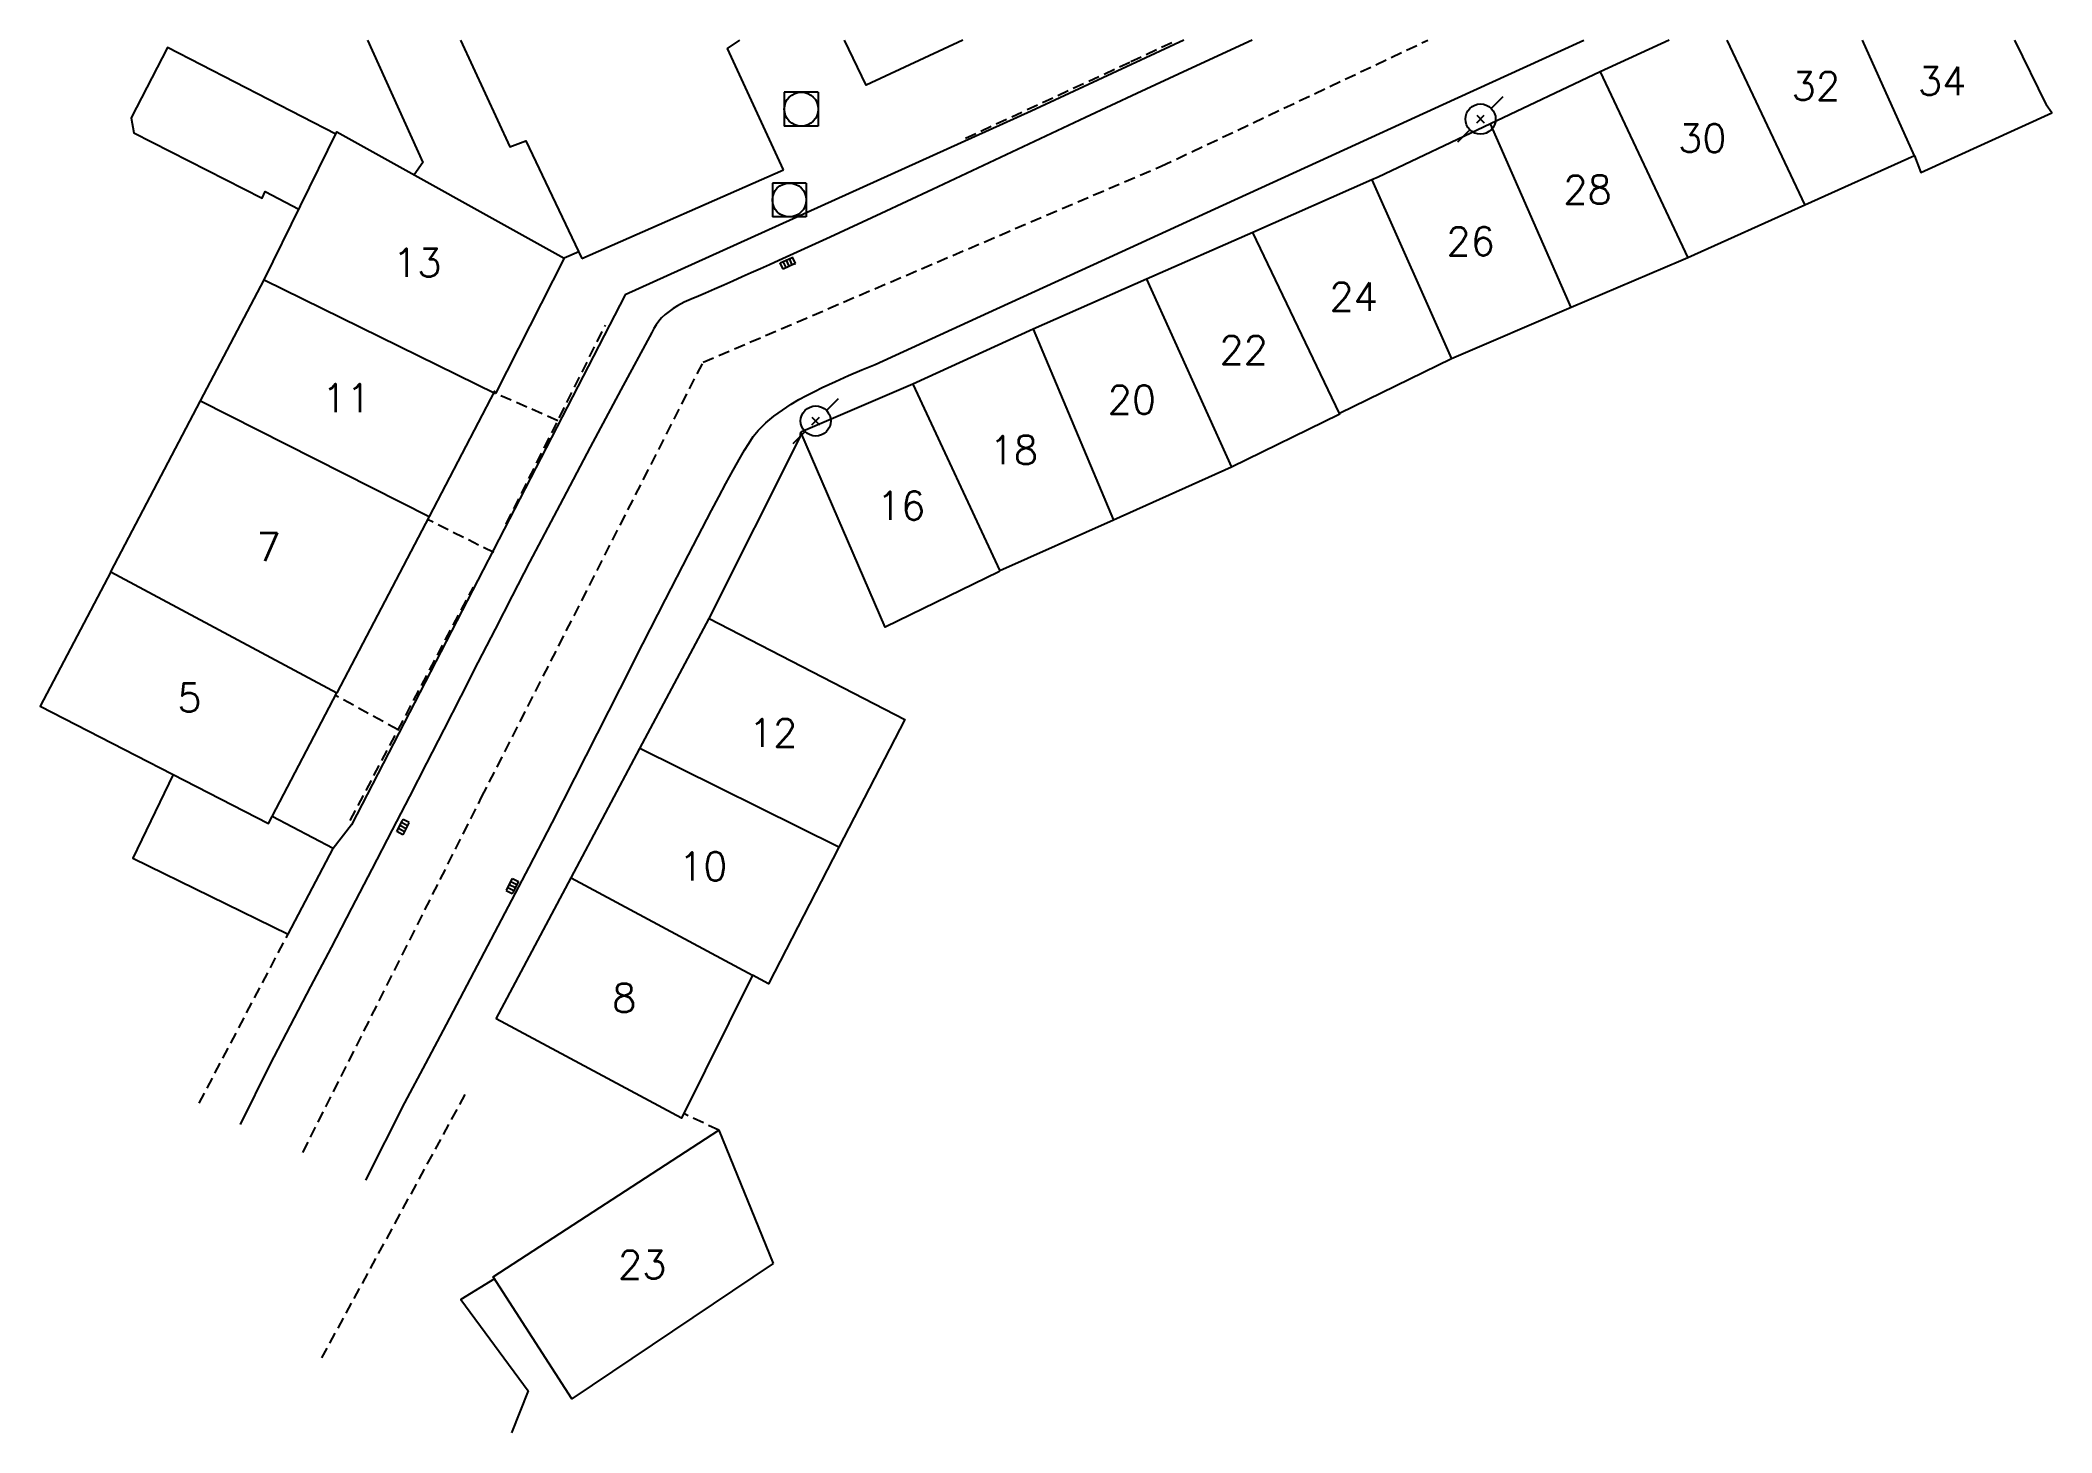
# Model space of a CAD drawing. Header units: millimetres. Extents: x 185000 to 186000, y 127999 to 129000.
# Drawn here: x 185504.5 to 185593.4, y 128938.5 to 129000 of the extents above; entities that cross this region are included whole.
import ezdxf
from ezdxf.enums import TextEntityAlignment as Align

# ---------------------------------------------------------------- set-up
doc = ezdxf.new("R2010")
doc.units = ezdxf.units.MM
doc.linetypes.add('DASHED', pattern=[0.75, 0.5, -0.25])
doc.layers.get('0').update_dxf_attribs({"linetype": 'CONTINUOUS'})
for name, color, linetype in [('W0001', 6, 'DASHED'), ('W0014', 7, 'CONTINUOUS'), ('W0101', 7, 'CONTINUOUS'), ('W0104', 1, 'CONTINUOUS'), ('W0112', 1, 'DASHED'), ('W0401', 7, 'CONTINUOUS'), ('W0420', 7, 'CONTINUOUS'), ('W0473', 7, 'CONTINUOUS'), ('W0991', 7, 'CONTINUOUS'), ('W1102', 7, 'CONTINUOUS')]:
    doc.layers.add(name, color=color, linetype=linetype)
doc.styles.get("Standard").update_dxf_attribs({"font": 'romans.shx', "width": 0.85})

msp = doc.modelspace()

# ---------------------------------------------------------------- texts
at = {"layer": 'W0991'}
for s, p in [('32', (185582.948, 128997.972)), ('34', (185588.526, 128998.193)), ('30', (185577.932, 128995.672)), ('28', (185572.863, 128993.397)), ('26', (185567.697, 128991.118)), ('13', (185521.159, 128990.17)), ('24', (185562.53, 128988.665)), ('22', (185557.669, 128986.317)), ('11', (185518.035, 128984.187)), ('20', (185552.73, 128984.117)), ('18', (185547.514, 128981.887)), ('16', (185542.535, 128979.433)), ('7', (185514.589, 128977.61)), ('5', (185511.096, 128970.947)), ('12', (185536.879, 128969.394)), ('10', (185533.791, 128963.498)), ('8', (185530.301, 128957.678)), ('23', (185531.097, 128945.899))]:
    msp.add_text(s, height=1.25, dxfattribs=at).set_placement(p, align=Align.MIDDLE_CENTER)

# ---------------------------------------------------------------- blocks, each defined once
blk = doc.blocks.new('T420')
for p, q in [((0.75, 0.75), (-0.75, 0.75)), ((-0.75, 0.75), (-0.75, -0.75)), ((0.75, 0.75), (0.75, -0.75)), ((0.75, -0.75), (-0.75, -0.75))]:
    blk.add_line(p, q)
blk.add_ellipse((0, 0), major_axis=(-0.53, 0.53), ratio=1, start_param=3.926991, end_param=10.210176)
blk = doc.blocks.new('T401')
for p, q in [((-0.3, 0.3), (0, 0.3)), ((-0.3, -0.25), (-0.3, 0.3)), ((-0.3, 0.15), (0, 0.15)), ((-0.3, 0), (0, 0)), ((0, 0.3), (0, -0.25)), ((-0.3, -0.15), (0, -0.15)), ((-0.3, -0.25), (-0.3, -0.3)), ((-0.3, -0.3), (0, -0.3)), ((0, -0.3), (0, -0.25))]:
    blk.add_line(p, q)
blk = doc.blocks.new('T473')
for p, q in [((0.500001, 0.500001), (1.000002, 1.000002)), ((-0.166667, 0.166667), (0.166667, -0.166667)), ((-0.166667, -0.166667), (0.166667, 0.166667)), ((-1.000002, -1.000002), (-0.500001, -0.500001))]:
    blk.add_line(p, q)
blk.add_ellipse((0, 0), major_axis=(0.471405, 0.471405), ratio=1, start_param=5.497787144, end_param=11.780972451)

# ---------------------------------------------------------------- linework, layer by layer
at = {"layer": 'W0001'}
msp.add_lwpolyline([(185516.108, 128950.853), (185516.108, 128950.853), (185524.001, 128966.545), (185533.788, 128985.772), (185554.021, 128994.43), (185565.803, 129000)], dxfattribs=at)
at = {"layer": 'W0014'}
for points in [[(185555.033, 129000), (185548.278, 128996.865), (185530.346, 128988.748), (185518.254, 128965.323), (185517.444, 128964.281)], [(185558.051, 129000), (185555.207, 128998.691), (185552.945, 128997.642), (185550.687, 128996.586), (185548.43, 128995.526), (185546.174, 128994.464), (185543.918, 128993.404), (185541.659, 128992.348), (185539.397, 128991.299), (185537.131, 128990.26), (185536.727, 128990.077), (185536.322, 128989.896), (185535.917, 128989.716), (185535.511, 128989.537), (185535.105, 128989.358), (185534.699, 128989.179), (185534.294, 128988.999), (185533.889, 128988.818), (185533.578, 128988.685), (185533.264, 128988.556), (185532.954, 128988.418), (185532.654, 128988.258), (185532.467, 128988.143), (185532.285, 128988.018), (185532.111, 128987.882), (185531.951, 128987.729), (185531.824, 128987.583), (185531.71, 128987.427), (185531.609, 128987.261), (185531.522, 128987.088)], [(185541.393, 128985.67), (185546.392, 128987.964), (185551.392, 128990.257), (185556.392, 128992.547), (185561.394, 128994.836), (185566.463, 128997.153), (185571.533, 128999.468), (185572.699, 129000)], [(185531.522, 128987.088), (185530.159, 128984.556), (185528.804, 128982.018), (185527.459, 128979.476), (185526.123, 128976.929), (185525.357, 128975.455), (185524.595, 128973.978), (185523.838, 128972.499), (185523.083, 128971.019), (185522.328, 128969.538), (185521.573, 128968.058), (185520.815, 128966.579), (185520.054, 128965.102), (185519.156, 128963.371), (185518.255, 128961.642), (185517.351, 128959.915), (185516.446, 128958.188), (185515.541, 128956.461), (185514.639, 128954.732), (185513.336, 128952.085)], [(185518.879, 128949.621), (185520.613, 128953.044), (185521.53, 128954.777), (185522.448, 128956.51), (185523.365, 128958.243), (185524.28, 128959.977), (185525.192, 128961.713), (185526.098, 128963.452), (185527.113, 128965.42), (185528.119, 128967.392), (185529.12, 128969.368), (185530.118, 128971.344), (185531.118, 128973.32), (185532.124, 128975.293), (185533.138, 128977.261), (185534.165, 128979.223), (185534.476, 128979.816), (185534.789, 128980.408), (185535.109, 128980.996), (185535.445, 128981.576), (185535.623, 128981.88), (185535.803, 128982.186), (185535.999, 128982.483), (185536.224, 128982.76), (185536.558, 128983.089), (185536.919, 128983.385), (185537.298, 128983.658), (185537.684, 128983.917), (185538.016, 128984.12), (185538.357, 128984.305), (185538.704, 128984.479), (185539.053, 128984.648), (185539.63, 128984.921), (185540.213, 128985.182), (185540.801, 128985.432), (185541.393, 128985.67)]]:
    msp.add_lwpolyline(points, dxfattribs=at)
at = {"layer": 'W0101'}
for points in [[(185523.067, 129000), (185525.249, 128995.285), (185525.948, 128995.555), (185528.433, 128990.358)], [(185537.344, 128994.279), (185534.865, 128999.638), (185535.404, 129000)], [(185545.259, 129000), (185540.996, 128998.008), (185540.04, 129000)], [(185576.465, 129000), (185573.413, 128998.61)], [(185573.413, 128998.61), (185568.579, 128996.312)], [(185587.309, 128994.889), (185587.593, 128994.151), (185593.372, 128996.792), (185593.126, 128997.147)], [(185568.579, 128996.312), (185563.618, 128993.954), (185563.337, 128993.83)], [(185514.399, 128989.419), (185517.606, 128995.945), (185527.648, 128990.364), (185524.615, 128984.396)], [(185587.309, 128994.889), (185582.468, 128992.716)], [(185528.433, 128990.358), (185537.344, 128994.279)], [(185563.337, 128993.83), (185558.072, 128991.507)], [(185582.468, 128992.716), (185577.288, 128990.39)], [(185558.072, 128991.507), (185553.382, 128989.437)], [(185577.288, 128990.39), (185576.984, 128990.253), (185572.139, 128988.184)], [(185511.588, 128984.065), (185514.399, 128989.419)], [(185553.382, 128989.437), (185548.374, 128987.227)], [(185572.139, 128988.184), (185566.847, 128985.925)], [(185548.374, 128987.227), (185543.05, 128984.798)], [(185566.847, 128985.925), (185561.897, 128983.5)], [(185543.05, 128984.798), (185538.112, 128982.687)], [(185507.617, 128976.503), (185511.588, 128984.065)], [(185524.615, 128984.396), (185524.575, 128984.485), (185521.682, 128978.955)], [(185561.897, 128983.5), (185561.895, 128983.461), (185557.125, 128981.128)], [(185546.901, 128976.548), (185546.86, 128976.51), (185541.83, 128974.069), (185538.112, 128982.687)], [(185557.125, 128981.128), (185551.92, 128978.796)], [(185521.682, 128978.955), (185517.602, 128971.156)], [(185551.92, 128978.796), (185546.901, 128976.548)], [(185507.617, 128976.503), (185504.501, 128970.569), (185514.586, 128965.39), (185517.602, 128971.156)], [(185530.995, 128968.696), (185534.058, 128974.447)], [(185534.058, 128974.447), (185542.695, 128969.984), (185539.79, 128964.341)], [(185527.952, 128962.983), (185530.995, 128968.696)], [(185539.79, 128964.341), (185536.68, 128958.3), (185535.967, 128958.682)], [(185524.645, 128956.759), (185527.952, 128962.983)], [(185535.967, 128958.682), (185532.833, 128952.373), (185524.645, 128956.759)]]:
    msp.add_lwpolyline(points, dxfattribs=at)
msp.add_lwpolyline([(185536.889, 128945.937), (185527.992, 128939.967), (185524.516, 128945.349), (185534.476, 128951.832)], close=True, dxfattribs=at)
at = {"layer": 'W0104'}
for points in [[(185518.963, 129000), (185521.4, 128994.591), (185521.021, 128994.047)], [(185517.559, 128995.849), (185510.122, 128999.678), (185508.525, 128996.567), (185508.63, 128995.911), (185514.299, 128993.019), (185514.441, 128993.318), (185515.931, 128992.536)], [(185528.293, 128990.65), (185527.648, 128990.364)], [(185534.058, 128974.447), (185538.081, 128982.455), (185538.112, 128982.687)], [(185510.38, 128967.55), (185508.586, 128963.86), (185515.451, 128960.49), (185517.444, 128964.281), (185514.748, 128965.699)], [(185524.564, 128945.274), (185523.085, 128944.36), (185526.059, 128940.319), (185525.328, 128938.464)]]:
    msp.add_lwpolyline(points, dxfattribs=at)
at = {"layer": 'W0112'}
for points in [[(185545.378, 128995.671), (185552.686, 128999.055), (185554.699, 129000)], [(185525.091, 128978.621), (185529.472, 128987.406)], [(185527.368, 128983.187), (185524.615, 128984.396)], [(185524.539, 128977.358), (185521.611, 128978.819)], [(185518.196, 128965.523), (185523.636, 128975.831)], [(185520.309, 128969.527), (185517.544, 128971.044)], [(185511.523, 128953.033), (185515.451, 128960.49)], [(185523.259, 128953.407), (185516.81, 128941.558)], [(185534.476, 128951.832), (185532.929, 128952.566)]]:
    msp.add_lwpolyline(points, dxfattribs=at)
at = {"layer": 'W1102'}
for points in [[(185579.015, 129000), (185582.468, 128992.716)], [(185587.309, 128994.889), (185585.007, 129000)], [(185591.723, 129000), (185593.126, 128997.147)], [(185573.413, 128998.61), (185577.288, 128990.39)], [(185572.139, 128988.184), (185568.579, 128996.312)], [(185563.337, 128993.83), (185566.847, 128985.925)], [(185561.897, 128983.5), (185558.072, 128991.507)], [(185514.399, 128989.419), (185524.615, 128984.396)], [(185553.382, 128989.437), (185557.125, 128981.128)], [(185548.374, 128987.227), (185551.92, 128978.796)], [(185543.05, 128984.798), (185546.901, 128976.548)], [(185511.588, 128984.065), (185521.682, 128978.955)], [(185507.617, 128976.503), (185517.602, 128971.156)], [(185539.79, 128964.341), (185530.995, 128968.696)], [(185527.952, 128962.983), (185535.967, 128958.682)]]:
    msp.add_lwpolyline(points, dxfattribs=at)

# ---------------------------------------------------------------- block references
at = {"layer": 'W0401'}
for p, rotation in [((185537.467, 128990.287), 114.5237935316855), ((185520.395, 128965.296), 152.684675141572), ((185525.492, 128962.553), 332.4718992673149)]:
    msp.add_blockref('T401', p, dxfattribs=dict(at, rotation=rotation))
at = {"layer": 'W0420'}
for p in [(185538.125, 128996.955), (185537.596, 128992.94)]:
    msp.add_blockref('T420', p, dxfattribs=at)
at = {"layer": 'W0473'}
for p in [(185568.135, 128996.516), (185538.763, 128983.174)]:
    msp.add_blockref('T473', p, dxfattribs=at)

msp.set_redraw_order([(e.dxf.handle, doc.entitydb.next_handle()) for e in msp.query("TEXT MTEXT ATTDEF DIMENSION ARC_DIMENSION")])  # texts and dimensions are drawn at this point

doc.saveas('drawing.dxf')
